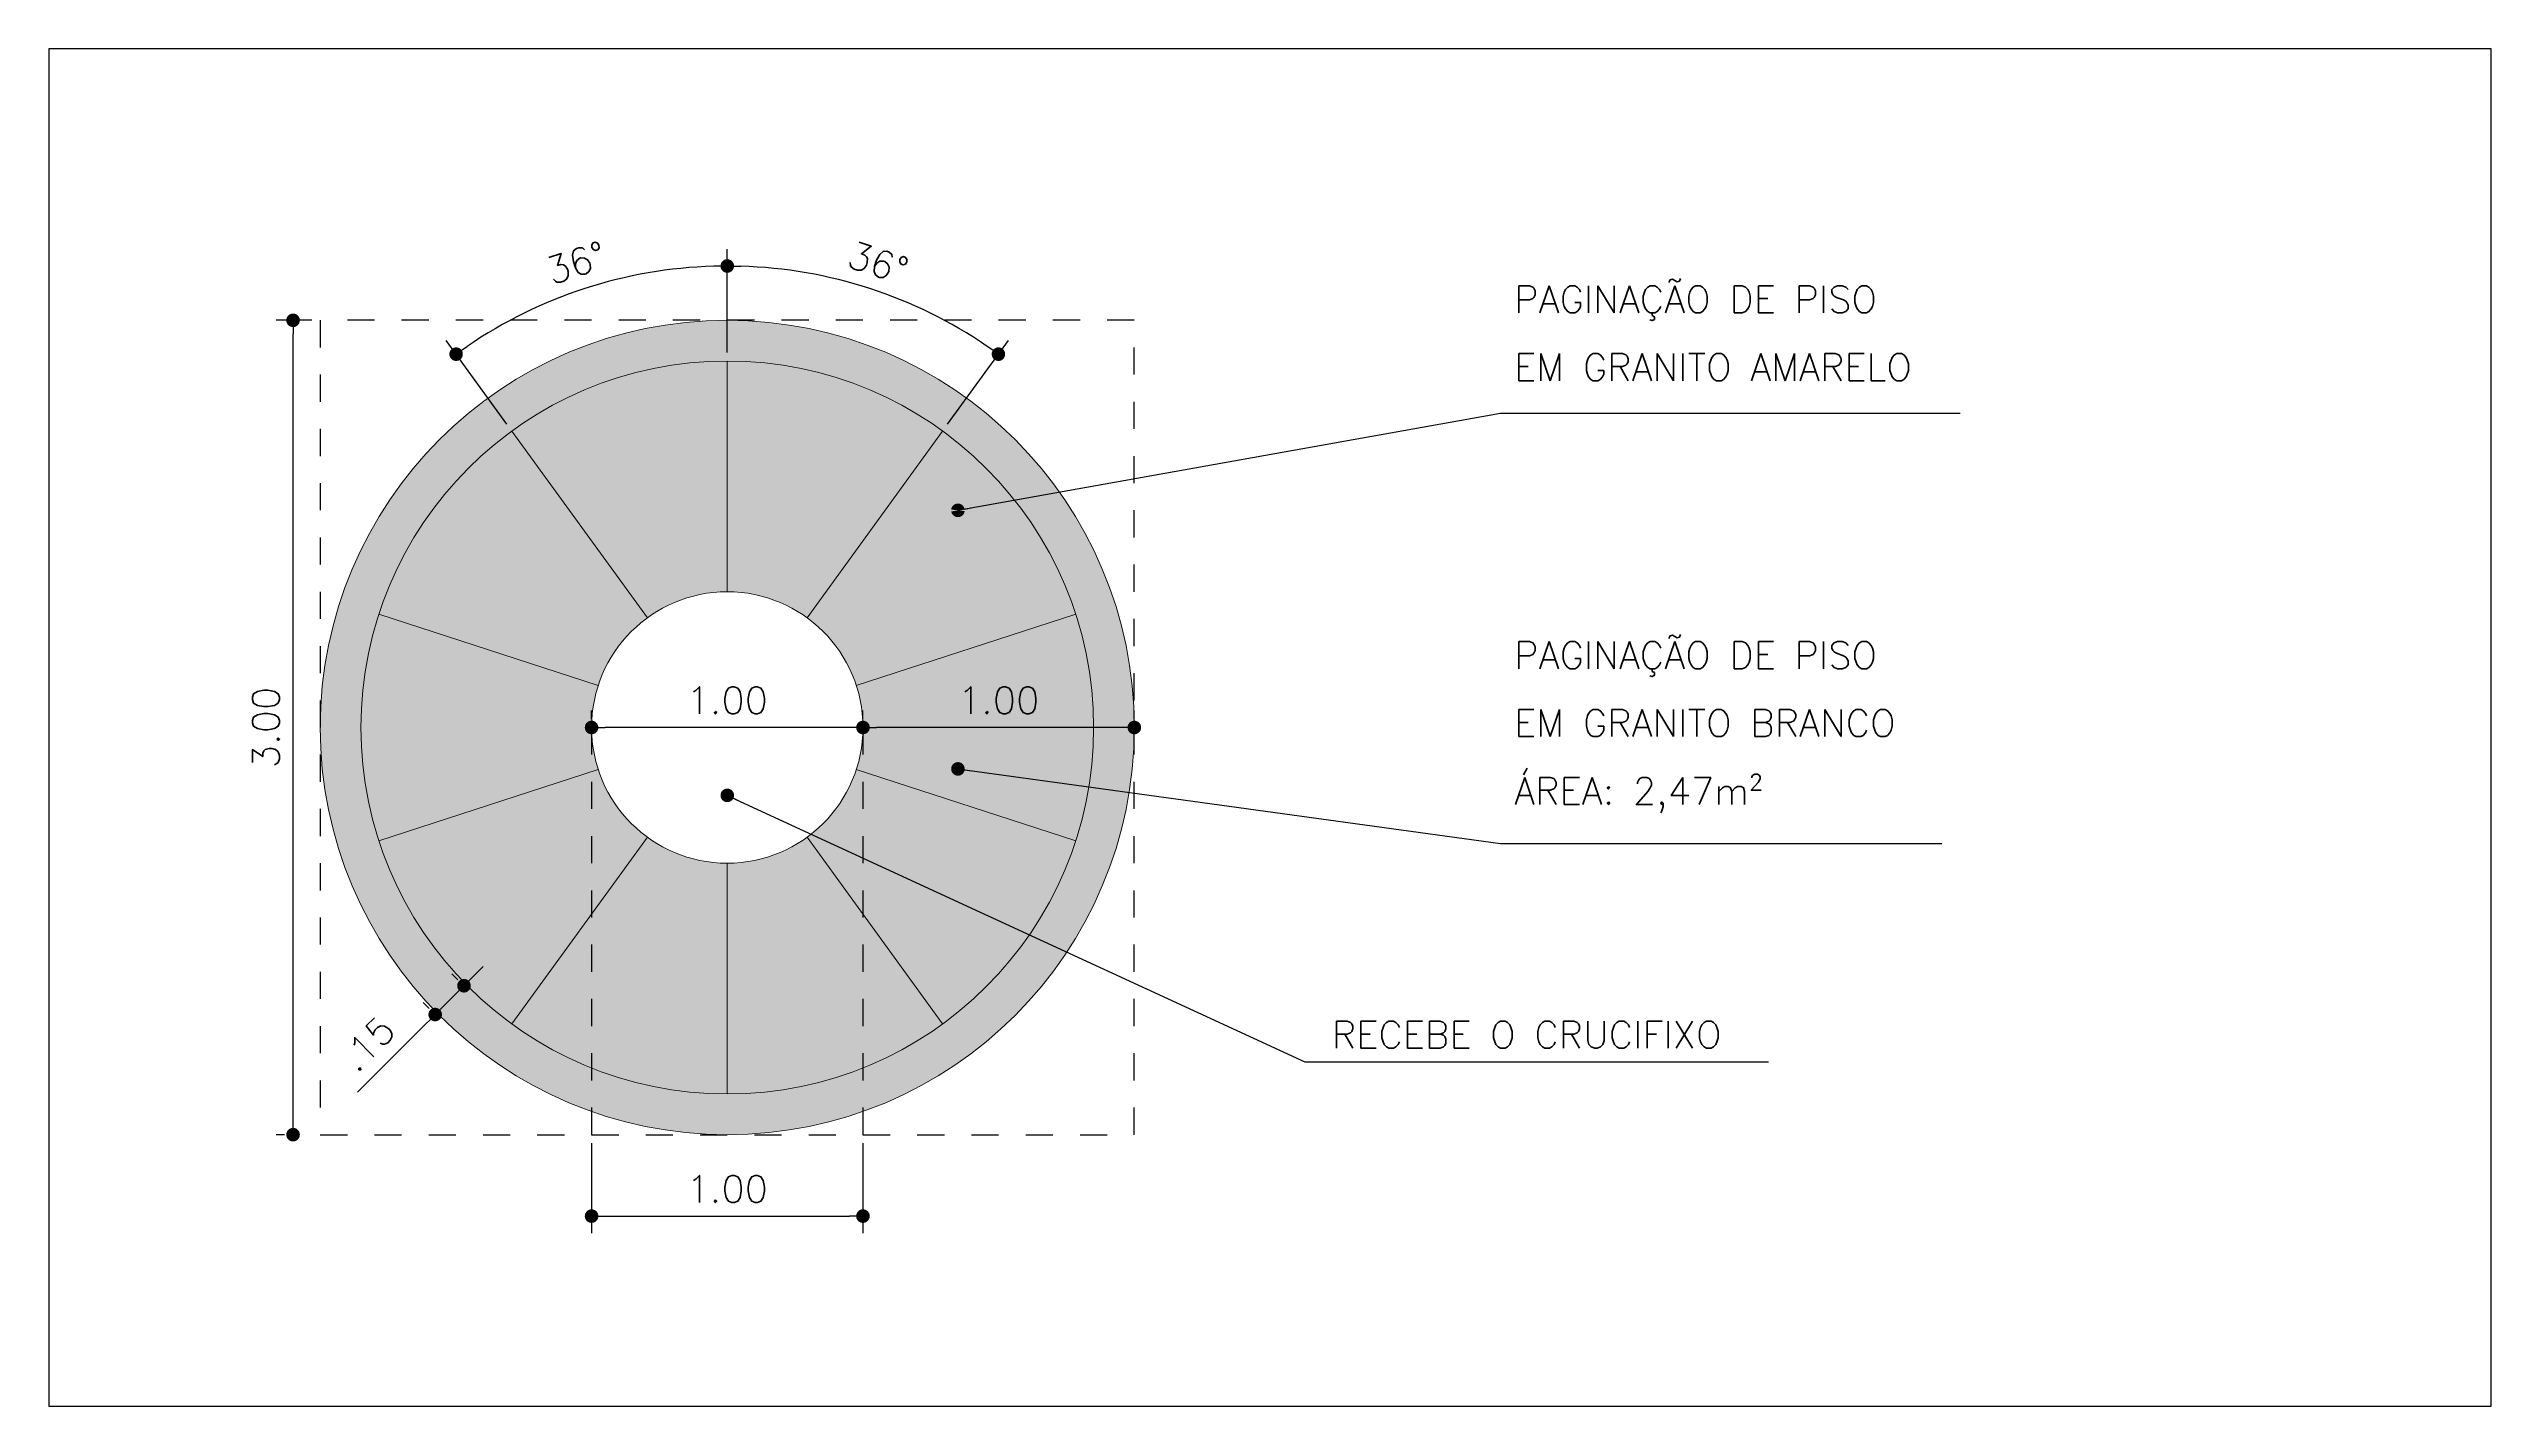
# Model space of a CAD drawing. Extents: x 387222 to 388513, y 9633222 to 9634061.
# Drawn here: x 387627.52 to 387636.52, y 9633460.64 to 9633465.64 of the extents above; entities that cross this region are included whole.
import ezdxf

# ---------------------------------------------------------------- set-up
doc = ezdxf.new("R2010")
doc.units = 0
doc.header["$LTSCALE"] = 0.049213
doc.header["$PDSIZE"] = -2.5
doc.linetypes.add('ACAD_PROJEÇÃO', pattern=[0.2, 0.1, -0.1])
doc.layers.get('Defpoints').update_dxf_attribs({"color": 8})
for name, color, linetype in [('AI-Cotas', 12, 'Continuous'), ('LIMESTONE', 8, 'Continuous'), ('P02', 31, 'Continuous'), ('PROJEÇÃO', 8, 'ACAD_PROJEÇÃO')]:
    doc.layers.add(name, color=color, linetype=linetype)
doc.layers.add('ARQ_PISO', color=7, linetype='Continuous', lineweight=13)
doc.styles.add('RS50', font='romans.shx', dxfattribs={"height": 0.1})
doc.dimstyles.new('Cota 50', dxfattribs={"dimscale": 0.05, "dimtxt": 0.1, "dimasz": 1, "dimexe": 1.25, "dimexo": 0.625, "dimgap": 1, "dimtad": 1, "dimzin": 4, "dimdsep": 46, "dimtxsty": 'RS50', "dimblk": 'DOT', "dimcen": 0.1, "dimclrd": 12, "dimclre": 12, "dimclrt": 2, "dimadec": 0, "dimazin": 0, "dimtfac": 1, "dimtix": 1, "dimtmove": 0, "dimatfit": 3, "dimldrblk": 'DOT', "dimfxl": 1.25, "dimarcsym": 0})

# ---------------------------------------------------------------- blocks, each defined once
blk = doc.blocks.new('_Dot')
at = {"color": 0, "linetype": 'ByBlock', "lineweight": -2}
blk.add_line((-0.5, 0), (-1, 0), dxfattribs=at)
at = {"color": 0, "linetype": 'ByBlock', "const_width": 0.5}
blk.add_lwpolyline([(-0.25, 0, 1), (0.25, 0, 1)], format="xyb", close=True, dxfattribs=at)
blk = doc.blocks.new('*D480')
at = {"layer": 'AI-Cotas', "color": 12, "lineweight": -2, "transparency": 16777216}
for p, q in [((387628.4888, 9633464.6431), (387628.3575, 9633464.6431)), ((387628.42, 9633461.6931), (387628.42, 9633464.5931)), ((387628.3888, 9633461.6431), (387628.3575, 9633461.6431))]:
    blk.add_line(p, q, dxfattribs=at)
at = {"layer": 'Defpoints', "color": 0, "transparency": 16777216}
for p in [(387628.42, 9633464.6431), (387628.52, 9633464.6431), (387628.42, 9633461.6431)]:
    blk.add_point(p, dxfattribs=at)
at = {"layer": 'AI-Cotas', "color": 12, "lineweight": -2, "transparency": 16777216, "xscale": 0.05, "yscale": 0.05, "zscale": 0.05}
for p, rotation in [((387628.42, 9633464.6431), 90), ((387628.42, 9633461.6431), 270)]:
    blk.add_blockref('_Dot', p, dxfattribs=dict(at, rotation=rotation))
at = {"layer": 'AI-Cotas', "color": 2, "transparency": 16777216, "insert": (387628.32, 9633463.1431), "char_height": 0.1, "attachment_point": 5, "rotation": 90, "style": 'RS50'}
blk.add_mtext('3.00', dxfattribs=at)
blk = doc.blocks.new('*D484')
at = {"layer": 'AI-Cotas', "color": 12, "lineweight": -2, "transparency": 16777216}
for p, q in [((387630.02, 9633464.5243), (387630.02, 9633464.9056)), ((387629.2081, 9633464.2605), (387628.984, 9633464.569))]:
    blk.add_line(p, q, dxfattribs=at)
blk.add_arc((387630.02, 9633463.1431), 1.7, 91.68523, 124.31477, dxfattribs=at)
at = {"layer": 'Defpoints', "color": 0, "transparency": 16777216}
for p in [(387629.6666, 9633464.8059), (387630.02, 9633464.4931), (387629.2265, 9633464.2353), (387630.8135, 9633462.0509), (387630.02, 9633461.7931)]:
    blk.add_point(p, dxfattribs=at)
at = {"layer": 'AI-Cotas', "color": 12, "lineweight": -2, "transparency": 16777216, "xscale": 0.05, "yscale": 0.05, "zscale": 0.05}
for p, rotation in [((387630.02, 9633464.8431), 0.8426153606198089), ((387629.0208, 9633464.5184), 215.1573846427674)]:
    blk.add_blockref('_Dot', p, dxfattribs=dict(at, rotation=rotation))
at = {"layer": 'AI-Cotas', "color": 2, "transparency": 16777216, "insert": (387629.4638, 9633464.855), "char_height": 0.1, "attachment_point": 5, "rotation": 18, "style": 'RS50'}
blk.add_mtext('36°', dxfattribs=at)
blk = doc.blocks.new('*D483')
at = {"layer": 'AI-Cotas', "color": 12, "lineweight": -2, "transparency": 16777216}
for p, q in [((387630.02, 9633464.5243), (387630.02, 9633464.9056)), ((387630.8319, 9633464.2605), (387631.056, 9633464.569))]:
    blk.add_line(p, q, dxfattribs=at)
blk.add_arc((387630.02, 9633463.1431), 1.7, 55.68523, 88.31477, dxfattribs=at)
at = {"layer": 'Defpoints', "color": 0, "transparency": 16777216}
for p in [(387630.7115, 9633464.6961), (387630.02, 9633464.4931), (387630.8135, 9633464.2353), (387629.2265, 9633462.0509), (387630.02, 9633461.7931)]:
    blk.add_point(p, dxfattribs=at)
at = {"layer": 'AI-Cotas', "color": 12, "lineweight": -2, "transparency": 16777216, "xscale": 0.05, "yscale": 0.05, "zscale": 0.05}
for p, rotation in [((387630.02, 9633464.8431), 179.1573846380892), ((387631.0192, 9633464.5184), 324.8426153803704)]:
    blk.add_blockref('_Dot', p, dxfattribs=dict(at, rotation=rotation))
at = {"layer": 'AI-Cotas', "color": 2, "transparency": 16777216, "insert": (387630.5762, 9633464.855), "char_height": 0.1, "attachment_point": 5, "rotation": 342, "style": 'RS50'}
blk.add_mtext('36°', dxfattribs=at)
blk = doc.blocks.new('*D485')
at = {"layer": 'AI-Cotas', "color": 12, "lineweight": -2, "transparency": 16777216}
for p, q in [((387629.52, 9633461.6118), (387629.52, 9633461.2806)), ((387630.52, 9633461.6118), (387630.52, 9633461.2806)), ((387629.57, 9633461.3431), (387630.47, 9633461.3431))]:
    blk.add_line(p, q, dxfattribs=at)
at = {"layer": 'Defpoints', "color": 0, "transparency": 16777216}
for p in [(387629.52, 9633461.6431), (387630.52, 9633461.6431), (387630.52, 9633461.3431)]:
    blk.add_point(p, dxfattribs=at)
at = {"layer": 'AI-Cotas', "color": 12, "lineweight": -2, "transparency": 16777216, "xscale": 0.05, "yscale": 0.05, "zscale": 0.05, "rotation": 180}
blk.add_blockref('_Dot', (387629.52, 9633461.3431), dxfattribs=at)
at = {"layer": 'AI-Cotas', "color": 12, "lineweight": -2, "transparency": 16777216, "xscale": 0.05, "yscale": 0.05, "zscale": 0.05}
blk.add_blockref('_Dot', (387630.52, 9633461.3431), dxfattribs=at)
at = {"layer": 'AI-Cotas', "color": 2, "transparency": 16777216, "insert": (387630.02, 9633461.4431), "char_height": 0.1, "attachment_point": 5, "style": 'RS50'}
blk.add_mtext('1.00', dxfattribs=at)
blk = doc.blocks.new('*D486')
at = {"layer": 'AI-Cotas', "color": 12, "lineweight": -2, "transparency": 16777216}
for p, q in [((387629.0277, 9633462.2138), (387629.0056, 9633462.2359)), ((387629.0851, 9633462.227), (387629.1205, 9633462.2624)), ((387628.9216, 9633462.1077), (387628.8995, 9633462.1298)), ((387629.0498, 9633462.1917), (387628.9437, 9633462.0856)), ((387628.9083, 9633462.0502), (387628.6575, 9633461.7994))]:
    blk.add_line(p, q, dxfattribs=at)
at = {"layer": 'Defpoints', "color": 0, "transparency": 16777216}
for p in [(387629.0498, 9633462.1917), (387628.9437, 9633462.0856), (387628.9437, 9633462.0856)]:
    blk.add_point(p, dxfattribs=at)
at = {"layer": 'AI-Cotas', "color": 12, "lineweight": -2, "transparency": 16777216, "xscale": 0.05, "yscale": 0.05, "zscale": 0.05}
for p, rotation in [((387629.0498, 9633462.1917), 224.999999999774), ((387628.9437, 9633462.0856), 44.99999999977408)]:
    blk.add_blockref('_Dot', p, dxfattribs=dict(at, rotation=rotation))
at = {"layer": 'AI-Cotas', "color": 2, "transparency": 16777216, "insert": (387628.6945, 9633461.9778), "char_height": 0.1, "attachment_point": 5, "rotation": 45, "style": 'RS50'}
blk.add_mtext('.15', dxfattribs=at)
blk = doc.blocks.new('*D573')
at = {"layer": 'AI-Cotas', "color": 12, "lineweight": -2, "transparency": 16777216}
for p, q in [((387630.52, 9633463.1743), (387630.52, 9633463.2056)), ((387631.52, 9633463.1743), (387631.52, 9633463.2056)), ((387631.47, 9633463.1431), (387630.57, 9633463.1431))]:
    blk.add_line(p, q, dxfattribs=at)
at = {"layer": 'Defpoints', "color": 0, "transparency": 16777216}
for p in [(387630.52, 9633463.1431), (387630.52, 9633463.1431), (387631.52, 9633463.1431)]:
    blk.add_point(p, dxfattribs=at)
at = {"layer": 'AI-Cotas', "color": 12, "lineweight": -2, "transparency": 16777216, "xscale": 0.05, "yscale": 0.05, "zscale": 0.05, "rotation": 180}
blk.add_blockref('_Dot', (387630.52, 9633463.1431), dxfattribs=at)
at = {"layer": 'AI-Cotas', "color": 12, "lineweight": -2, "transparency": 16777216, "xscale": 0.05, "yscale": 0.05, "zscale": 0.05}
blk.add_blockref('_Dot', (387631.52, 9633463.1431), dxfattribs=at)
at = {"layer": 'AI-Cotas', "color": 2, "transparency": 16777216, "insert": (387631.02, 9633463.2431), "char_height": 0.1, "attachment_point": 5, "style": 'RS50'}
blk.add_mtext('1.00', dxfattribs=at)
blk = doc.blocks.new('*D574')
at = {"layer": 'AI-Cotas', "color": 12, "lineweight": -2, "transparency": 16777216}
for p, q in [((387629.52, 9633463.1743), (387629.52, 9633463.2056)), ((387630.52, 9633463.1743), (387630.52, 9633463.2056)), ((387630.47, 9633463.1431), (387629.57, 9633463.1431))]:
    blk.add_line(p, q, dxfattribs=at)
at = {"layer": 'Defpoints', "color": 0, "transparency": 16777216}
for p in [(387629.52, 9633463.1431), (387629.52, 9633463.1431), (387630.52, 9633463.1431)]:
    blk.add_point(p, dxfattribs=at)
at = {"layer": 'AI-Cotas', "color": 12, "lineweight": -2, "transparency": 16777216, "xscale": 0.05, "yscale": 0.05, "zscale": 0.05, "rotation": 180}
blk.add_blockref('_Dot', (387629.52, 9633463.1431), dxfattribs=at)
at = {"layer": 'AI-Cotas', "color": 12, "lineweight": -2, "transparency": 16777216, "xscale": 0.05, "yscale": 0.05, "zscale": 0.05}
blk.add_blockref('_Dot', (387630.52, 9633463.1431), dxfattribs=at)
at = {"layer": 'AI-Cotas', "color": 2, "transparency": 16777216, "insert": (387630.02, 9633463.2431), "char_height": 0.1, "attachment_point": 5, "style": 'RS50'}
blk.add_mtext('1.00', dxfattribs=at)

msp = doc.modelspace()

# ---------------------------------------------------------------- hatches: boundary and pattern name
at = {"layer": 'LIMESTONE'}
h = msp.add_hatch(color=256, dxfattribs=at)
h.dxf.hatch_style = 1
h.paths.add_polyline_path([(387628.7361, 9633462.7259, 0.158384), (387629.2265, 9633462.0509), (387629.7261, 9633462.7386, -0.158384), (387629.5445, 9633462.9886)])
h.paths.add_polyline_path([(387630.3139, 9633462.7386, -0.158384), (387630.02, 9633462.6431), (387630.02, 9633461.7931, 0.158384), (387630.8135, 9633462.0509)])
h.paths.add_polyline_path([(387630.4955, 9633463.2976, -0.078702), (387630.52, 9633463.1431, -0.078702), (387630.4955, 9633462.9886), (387631.3039, 9633462.7259, 0.078702), (387631.37, 9633463.1431, 0.078702), (387631.3039, 9633463.5603)])
h.paths.add_polyline_path([(387630.02, 9633463.6431, -0.158384), (387630.3139, 9633463.5476), (387630.8135, 9633464.2353, 0.158384), (387630.02, 9633464.4931)])
h.paths.add_polyline_path([(387629.5445, 9633463.2976, -0.158384), (387629.7261, 9633463.5476), (387629.2265, 9633464.2353, 0.158384), (387628.7361, 9633463.5603)])
at = {"layer": 'P02'}
h = msp.add_hatch(color=256, dxfattribs=at)
h.dxf.hatch_style = 1
h.paths.add_polyline_path([(387628.52, 9633463.1431, 1), (387631.52, 9633463.1431, 1)])
h.paths.add_polyline_path([(387631.37, 9633463.1431, -1), (387628.67, 9633463.1431, -1)], flags=16)
h.paths.add_polyline_path([(387630.52, 9633463.1431, -1), (387629.52, 9633463.1431, -1)], flags=0)
h = msp.add_hatch(color=256, dxfattribs=at)
h.dxf.hatch_style = 1
h.paths.add_polyline_path([(387629.2265, 9633462.0509, 0.158384), (387630.02, 9633461.7931), (387630.02, 9633462.6431, -0.158384), (387629.7261, 9633462.7386)])
h.paths.add_polyline_path([(387629.5445, 9633462.9886, -0.078702), (387629.52, 9633463.1431, -0.078702), (387629.5445, 9633463.2976), (387628.7361, 9633463.5603, 0.078702), (387628.67, 9633463.1431, 0.078702), (387628.7361, 9633462.7259)])
h.paths.add_polyline_path([(387630.02, 9633464.4931, 0.158384), (387629.2265, 9633464.2353), (387629.7261, 9633463.5476, -0.158384), (387630.02, 9633463.6431)])
h.paths.add_polyline_path([(387630.3139, 9633463.5476, -0.158384), (387630.4955, 9633463.2976), (387631.3039, 9633463.5603, 0.158384), (387630.8135, 9633464.2353)])
h.paths.add_polyline_path([(387630.8135, 9633462.0509, 0.158384), (387631.3039, 9633462.7259), (387630.4955, 9633462.9886, -0.158384), (387630.3139, 9633462.7386)])

# ---------------------------------------------------------------- linework, layer by layer
at = {"layer": 'ARQ_PISO'}
for points in [[(387630.02, 9633463.6431), (387630.02, 9633464.4931)], [(387629.7261, 9633463.5476), (387629.2265, 9633464.2353)], [(387630.3139, 9633463.5476), (387630.8135, 9633464.2353)], [(387629.5445, 9633463.2976), (387628.7361, 9633463.5603)], [(387630.4955, 9633463.2976), (387631.3039, 9633463.5603)], [(387629.5445, 9633462.9886), (387628.7361, 9633462.7259)], [(387630.4955, 9633462.9886), (387631.3039, 9633462.7259)], [(387629.7261, 9633462.7386), (387629.2265, 9633462.0509)], [(387630.3139, 9633462.7386), (387630.8135, 9633462.0509)], [(387630.02, 9633462.6431), (387630.02, 9633461.7931)]]:
    msp.add_lwpolyline(points, dxfattribs=at)
for radius in [1.5, 1.35, 0.5]:
    msp.add_circle((387630.02, 9633463.1431), radius, dxfattribs=at)
at = {"layer": 'Defpoints'}
msp.add_lwpolyline([(387627.52, 9633460.6431), (387636.52, 9633460.6431), (387636.52, 9633465.6431), (387627.52, 9633465.6431)], close=True, dxfattribs=at)
at = {"layer": 'PROJEÇÃO', "ltscale": 10}
msp.add_lwpolyline([(387628.52, 9633461.6431), (387631.52, 9633461.6431), (387631.52, 9633464.6431), (387628.52, 9633464.6431)], close=True, dxfattribs=at)
for points in [[(387629.52, 9633463.1431), (387629.52, 9633461.6431)], [(387630.52, 9633463.1431), (387630.52, 9633461.6431)]]:
    msp.add_lwpolyline(points, dxfattribs=at)

# ---------------------------------------------------------------- texts
at = {"layer": 'AI-Cotas', "char_height": 0.1, "attachment_point": 1, "style": 'RS50'}
for s, insert in [('\\pxsm1.5;PAGINAÇÃO DE PISO\\PEM GRANITO AMARELO', (387632.92, 9633464.7705)), ('\\pxsm1.5;PAGINAÇÃO DE PISO\\PEM GRANITO BRANCO\\PÁREA: 2,47m²', (387632.92, 9633463.4595)), ('RECEBE O CRUCIFIXO', (387632.2481, 9633462.0615))]:
    msp.add_mtext(s, dxfattribs=dict(at, insert=insert))

# ---------------------------------------------------------------- dimensions: what is measured, and where the dimension line sits
at = {"layer": 'AI-Cotas'}
for base, line1, line2, picture, middle in [((387629.6666, 9633464.8059), ((387630.02, 9633464.4931), (387630.02, 9633461.7931)), ((387629.2265, 9633464.2353), (387630.8135, 9633462.0509)), '*D484', (387629.4638, 9633464.855)), ((387630.7115, 9633464.6961), ((387630.8135, 9633464.2353), (387629.2265, 9633462.0509)), ((387630.02, 9633464.4931), (387630.02, 9633461.7931)), '*D483', (387630.5762, 9633464.855))]:
    dim = msp.add_angular_dim_2l(base=base, line1=line1, line2=line2, dimstyle='Cota 50', dxfattribs=at)
    dim.commit()
    dim.dimension.update_dxf_attribs({"geometry": picture, "text_midpoint": middle})
for base, p1, p2, angle, picture, middle in [((387628.42, 9633464.6431), (387628.42, 9633461.6431), (387628.52, 9633464.6431), 90, '*D480', (387628.32, 9633463.1431)), ((387630.52, 9633463.1431), (387631.52, 9633463.1431), (387630.52, 9633463.1431), 180, '*D573', (387631.02, 9633463.2431))]:
    dim = msp.add_linear_dim(base=base, p1=p1, p2=p2, angle=angle, dimstyle='Cota 50', dxfattribs=at)
    dim.commit()
    dim.dimension.update_dxf_attribs({"geometry": picture, "text_midpoint": middle})
for base, p1, p2, picture, middle in [((387629.52, 9633463.1431), (387630.52, 9633463.1431), (387629.52, 9633463.1431), '*D574', (387630.02, 9633463.2431)), ((387630.52, 9633461.3431), (387629.52, 9633461.6431), (387630.52, 9633461.6431), '*D485', (387630.02, 9633461.4431))]:
    dim = msp.add_linear_dim(base=base, p1=p1, p2=p2, dimstyle='Cota 50', dxfattribs=at)
    dim.commit()
    dim.dimension.update_dxf_attribs({"geometry": picture, "text_midpoint": middle})
dim = msp.add_linear_dim(base=(387628.9437, 9633462.0856), p1=(387629.0498, 9633462.1917), p2=(387628.9437, 9633462.0856), angle=45, dimstyle='Cota 50', dxfattribs=at)
dim.commit()
dim.dimension.update_dxf_attribs({"geometry": '*D486', "text_midpoint": (387628.7652, 9633461.9071), "dimtype": 160})

# ---------------------------------------------------------------- leaders
at = {"layer": 'AI-Cotas', "annotation_type": 0, "has_hookline": 1, "hookline_direction": 0}
for points, text_width in [([(387630.87, 9633463.9431), (387632.87, 9633464.3014)], 1.6429), ([(387630.87, 9633462.9905), (387632.87, 9633462.7155)], 1.5762), ([(387630.02, 9633462.8931), (387632.1481, 9633461.9115), (387632.1981, 9633461.9115)], 1.6095)]:
    msp.add_leader(points, dimstyle='Cota 50', dxfattribs=dict(at, text_width=text_width))

doc.saveas('drawing.dxf')
